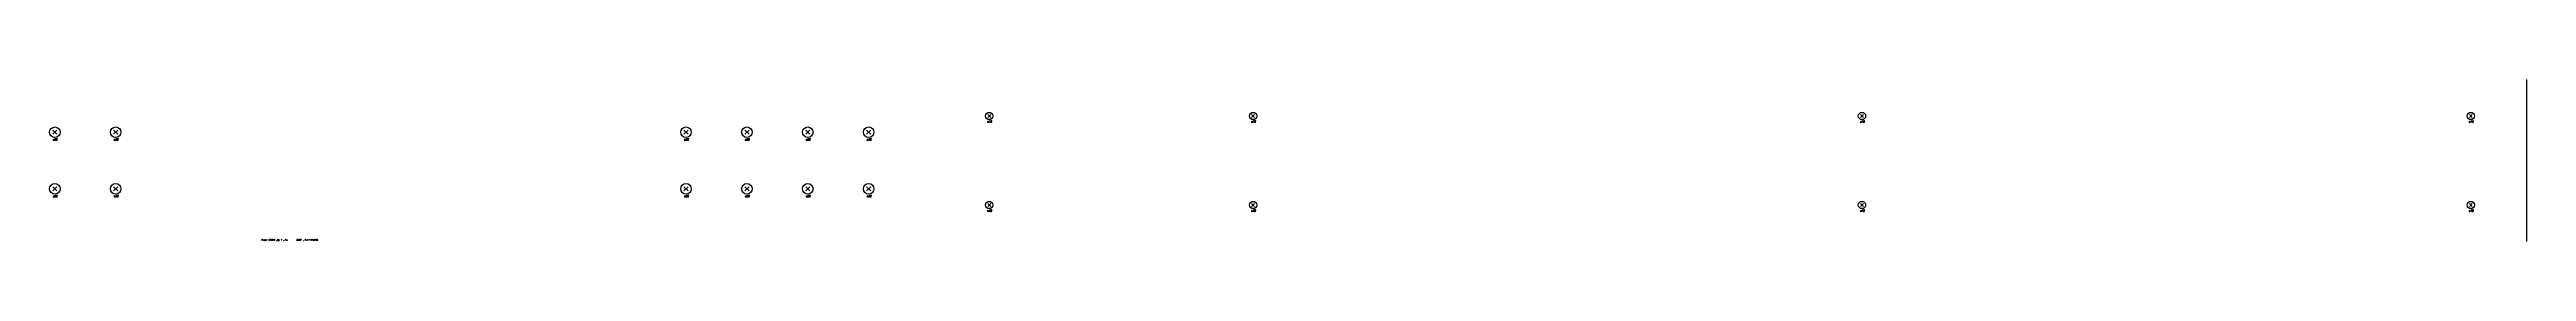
# Model space of a CAD drawing. Extents: x 0 to 11004, y -200 to 200.
# Drawn here: x 4902 to 11004, y -200 to 200 of the extents above; entities that cross this region are included whole.
import ezdxf

# ---------------------------------------------------------------- set-up
doc = ezdxf.new("R2010")
doc.units = 0
doc.header["$LTSCALE"] = 10
for name, color, linetype in [('BEZ_SCHRAUBEN', 7, 'CONTINUOUS'), ('SCHRAUBEN', 7, 'CONTINUOUS'), ('TEILE', 7, 'CONTINUOUS'), ('UNTERSCHRIFT', 7, 'CONTINUOUS')]:
    doc.layers.add(name, color=color, linetype=linetype)
doc.styles.get("Standard").update_dxf_attribs({"font": 'ROMANS'})

msp = doc.modelspace()

# ---------------------------------------------------------------- linework, layer by layer
at = {"layer": 'SCHRAUBEN', "color": 6}
for p, q in [((4920.199707, 75.183586), (4909.800293, 64.783585)), ((4909.800293, 75.183586), (4920.199707, 64.783585)), ((5070.199707, 75.183586), (5059.800293, 64.783585)), ((5059.800293, 75.183586), (5070.199707, 64.783585)), ((6475.200195, 75.183578), (6464.799805, 64.783585)), ((6464.799805, 75.183578), (6475.200195, 64.783585)), ((6625.200195, 75.183578), (6614.799805, 64.783585)), ((6614.799805, 75.183578), (6625.200195, 64.783585)), ((6775.200195, 75.183586), (6764.799805, 64.783585)), ((6764.799805, 75.183586), (6775.200195, 64.783585)), ((6925.200195, 75.183586), (6914.799805, 64.783585)), ((6914.799805, 75.183586), (6925.200195, 64.783585)), ((7220.578125, 113.601593), (7213.378418, 106.401596)), ((7213.378418, 113.601593), (7220.578125, 106.401596)), ((7870.600098, 113.601593), (7863.400391, 106.401596)), ((7863.400391, 113.601593), (7870.600098, 106.401596)), ((9370.599609, 113.601593), (9363.400391, 106.401596)), ((9363.400391, 113.601593), (9370.599609, 106.401596)), ((10870.599609, 113.601593), (10863.399414, 106.401596)), ((10863.399414, 113.601593), (10870.599609, 106.401596)), ((4920.199707, -64.816391), (4909.800293, -75.216393)), ((4909.800293, -64.816391), (4920.199707, -75.216393)), ((5070.199707, -64.816391), (5059.800293, -75.216393)), ((5059.800293, -64.816391), (5070.199707, -75.216393)), ((6475.200195, -64.816391), (6464.799805, -75.216393)), ((6464.799805, -64.816391), (6475.200195, -75.216393)), ((6625.200195, -64.816391), (6614.799805, -75.216393)), ((6614.799805, -64.816391), (6625.200195, -75.216393)), ((6775.200195, -64.816391), (6764.799805, -75.216393)), ((6764.799805, -64.816391), (6775.200195, -75.216393)), ((6925.200195, -64.816391), (6914.799805, -75.216393)), ((6914.799805, -64.816391), (6925.200195, -75.216393)), ((7220.578125, -106.39917), (7213.378418, -113.599167)), ((7213.378418, -106.39917), (7220.578125, -113.599167)), ((7870.600098, -106.39917), (7863.400391, -113.599167)), ((7863.400391, -106.39917), (7870.600098, -113.599167)), ((9370.599609, -106.39917), (9363.400391, -113.599167)), ((9363.400391, -106.39917), (9370.599609, -113.599167)), ((10870.599609, -106.39917), (10863.399414, -113.599167)), ((10863.399414, -106.39917), (10870.599609, -113.599167))]:
    msp.add_line(p, q, dxfattribs=at)
at = {"layer": 'SCHRAUBEN', "color": 2}
for centre, radius in [((4915, 69.983589), 13), ((5065, 69.983589), 13), ((6470, 69.983582), 13), ((6620, 69.983582), 13), ((6770, 69.983589), 13), ((6920, 69.983589), 13), ((7216.978027, 110.001595), 9.000488), ((7867, 110.001595), 9.000488), ((9367, 110.001595), 9), ((10867, 110.001595), 9), ((4915, -70.016396), 13), ((5065, -70.016396), 13), ((6470, -70.016396), 13), ((6620, -70.016396), 13), ((6770, -70.016396), 13), ((6920, -70.016396), 13), ((7216.978027, -109.999168), 9.000488), ((7867, -109.999168), 9.000488), ((9367, -109.999168), 9), ((10867, -109.999168), 9)]:
    msp.add_circle(centre, radius, dxfattribs=at)
at = {"layer": 'TEILE', "color": 2}
msp.add_line((11004.003906, 200), (11004.003906, -200), dxfattribs=at)

# ---------------------------------------------------------------- texts
at = {"layer": 'BEZ_SCHRAUBEN', "color": 2, "oblique": 15, "width": 0.8}
for s, p in [(' ø18', (7208.979004, 93.501595)), (' ø18', (7859, 93.501595)), (' ø18', (9359, 93.501595)), (' ø18', (10859, 93.501595)), (' ø26', (4907, 49.483582)), (' ø26', (5057, 49.483582)), (' ø26', (6462, 49.483582)), (' ø26', (6612, 49.483582)), (' ø26', (6762, 49.483582)), (' ø26', (6912, 49.483582)), (' ø26', (4907, -90.516396)), (' ø26', (5057, -90.516396)), (' ø26', (6462, -90.516396)), (' ø26', (6612, -90.516396)), (' ø26', (6762, -90.516396)), (' ø26', (6912, -90.516396)), (' ø18', (7208.979004, -126.499161)), (' ø18', (7859, -126.499161)), (' ø18', (9359, -126.499161)), (' ø18', (10859, -126.499161))]:
    msp.add_text(s, height=5, dxfattribs=at).set_placement(p)
at = {"layer": 'UNTERSCHRIFT', "color": 2, "oblique": 15, "width": 0.8}
for s, p in [('Project  DP0GN9  ,Qty. 4  , Pos. ', (5424.001953, -198)), ('20607', (5509.802246, -198)), ('  , Profi l PL400*25', (5522.802246, -198))]:
    msp.add_text(s, height=3.25, dxfattribs=at).set_placement(p)

doc.saveas('drawing.dxf')
